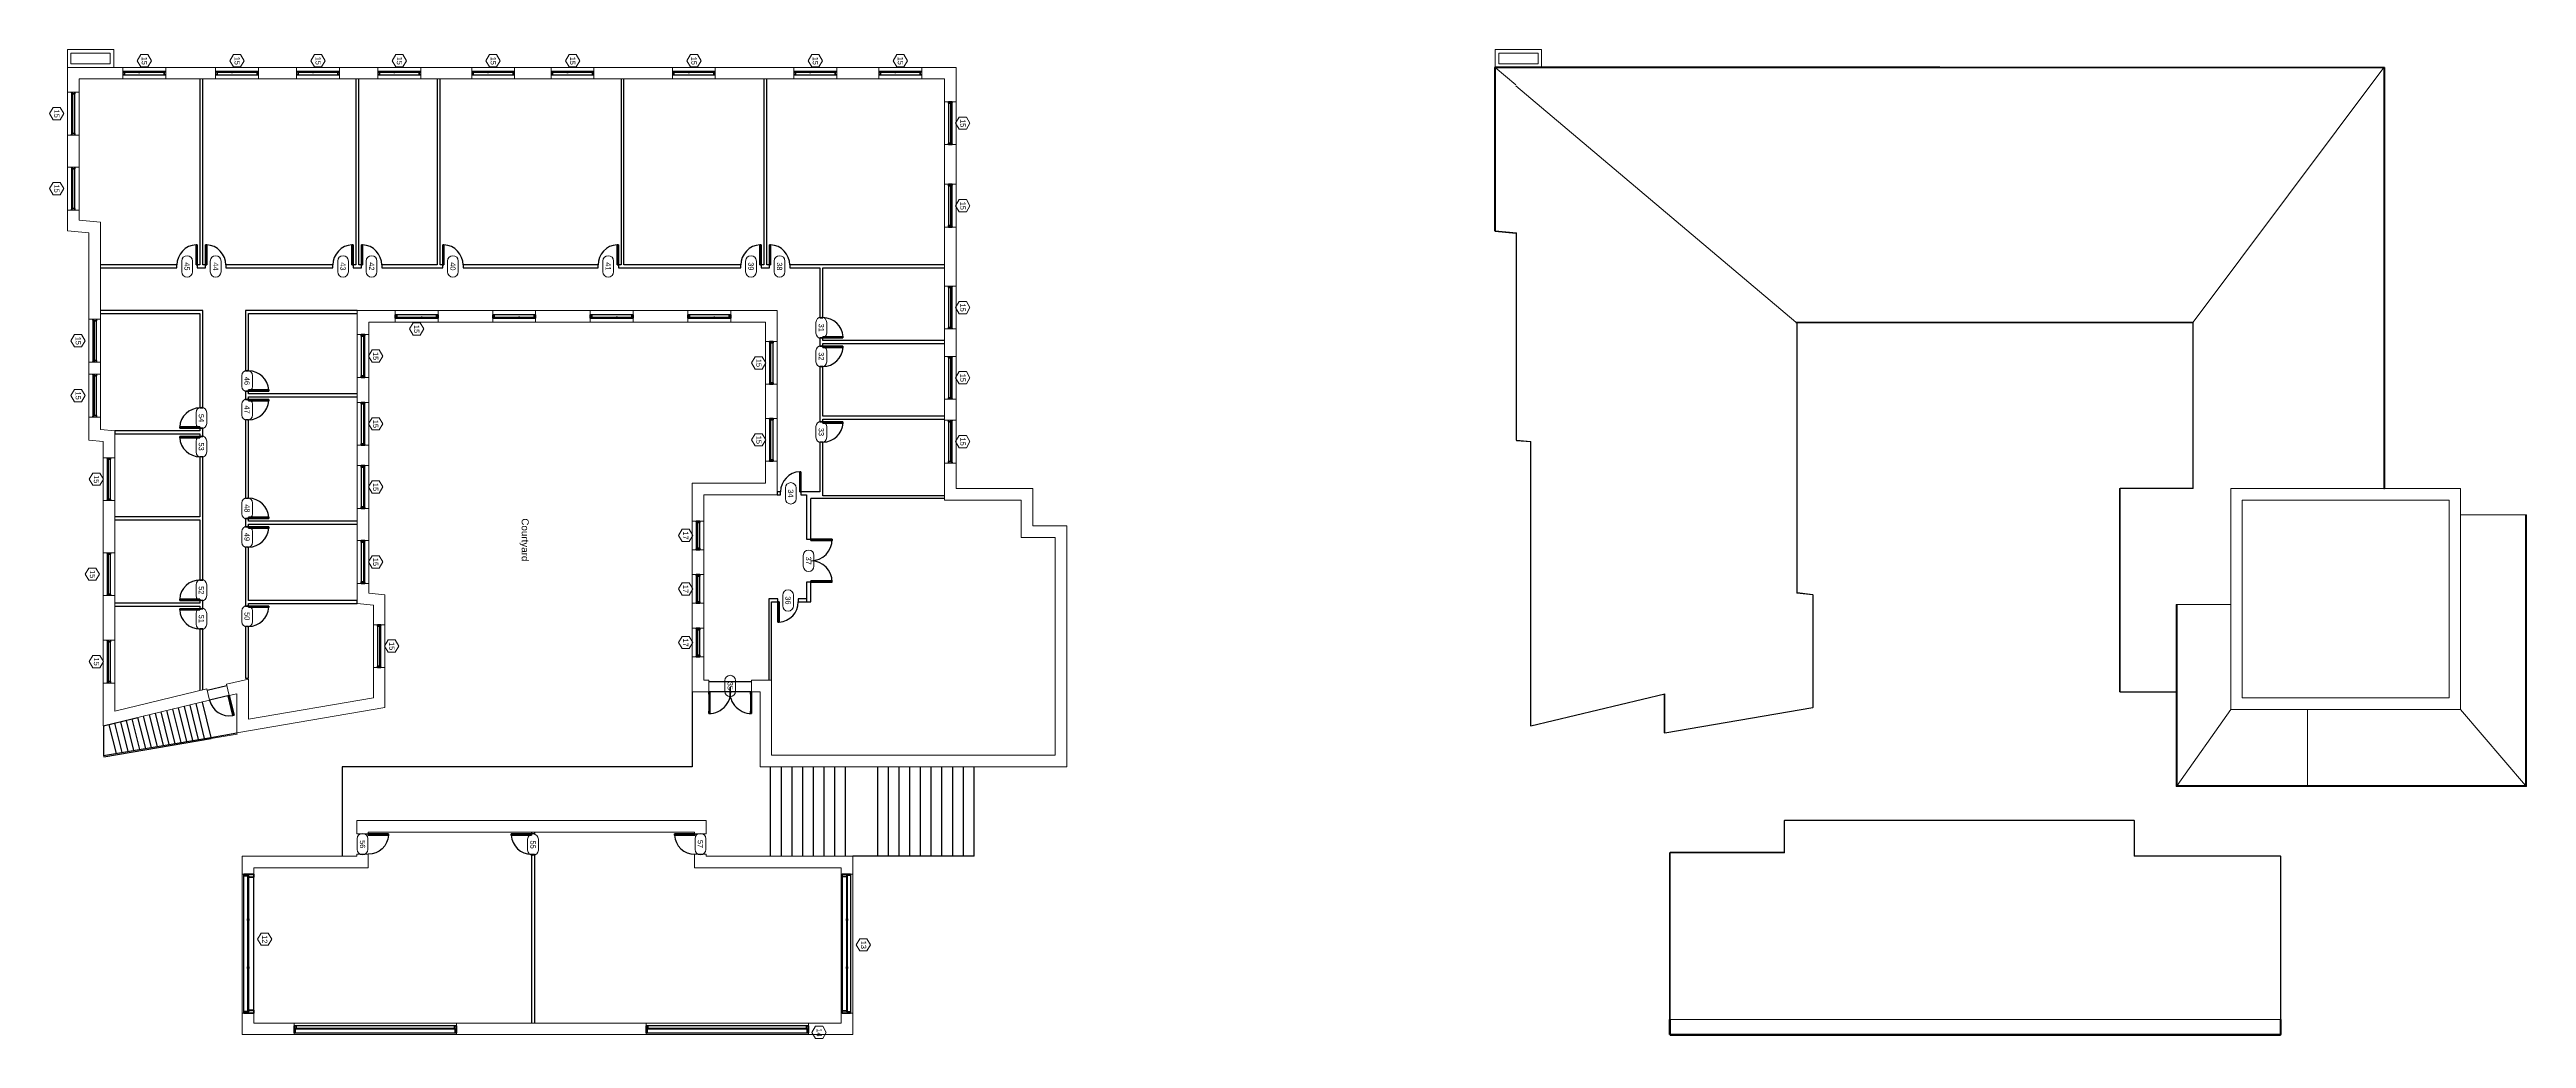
# Model space of a CAD drawing. Header units: inches. Extents: x -2970 to 4733, y -3513 to 2636.
# Drawn here: x -1569 to 2594, y -3513 to -1851 of the extents above; entities that cross this region are included whole.
import ezdxf

# ---------------------------------------------------------------- set-up
doc = ezdxf.new("R2010")
doc.units = ezdxf.units.IN
doc.header["$MEASUREMENT"] = 0
for name, color, linetype, lineweight in [('A-AREA-IDEN', 2, 'Continuous', 9), ('A-DOOR', 31, 'Continuous', 30), ('A-DOOR-GLAZ', 31, 'Continuous', 50), ('A-DOOR-IDEN', 31, 'Continuous', 9), ('A-FLOR', 140, 'Continuous', 30), ('A-FLOR-HRAL', 11, 'Continuous', 9), ('A-GLAZ', 151, 'Continuous', 30), ('A-GLAZ-IDEN', 152, 'Continuous', 9), ('A-ROOF', 132, 'Continuous', 13), ('A-ROOF-MCUT', 132, 'Continuous', 50), ('A-ROOF-OTLN', 132, 'Continuous', 9), ('A-WALL', 113, 'Continuous', 13), ('I-WALL', 2, 'Continuous', 30), ('S-STRS', 31, 'Continuous', 30)]:
    doc.layers.add(name, color=color, linetype=linetype, lineweight=lineweight)
doc.styles.add('Arial_1', font='Arial.ttf', dxfattribs={"height": 8.851796})
doc.styles.add('Arial_2', font='Arial.ttf', dxfattribs={"height": 11.802395})

# ---------------------------------------------------------------- blocks, each defined once
blk = doc.blocks.new('Single-Flush - 34_ x 80_-100133-Level 2')
at = {"layer": 'A-DOOR', "color": 50, "lineweight": 50}
for p, q in [((15, 2.4), (15, 36.4)), ((17, 36.4), (15, 36.4)), ((17, 2.4), (15, 2.4)), ((17, 2.4), (17, 36.4))]:
    blk.add_line(p, q, dxfattribs=at)
at = {"layer": 'A-DOOR', "color": 10}
blk.add_arc((17, 2.4), 34.1, 93.3657, 180, dxfattribs=at)
blk = doc.blocks.new('Single-Flush - 34_ x 80_-100157-Level 2')
at = {"layer": 'A-DOOR', "color": 50, "lineweight": 50}
for p, q in [((15, -2.4), (15, -36.4)), ((17, -2.4), (15, -2.4)), ((17, -36.4), (15, -36.4)), ((17, -2.4), (17, -36.4))]:
    blk.add_line(p, q, dxfattribs=at)
at = {"layer": 'A-DOOR', "color": 10}
blk.add_arc((17, -2.4), 34.1, 180, 266.6343, dxfattribs=at)
blk = doc.blocks.new('Double-Glass 1 - 72_ x 78_-129571-Level 2')
at = {"layer": 'A-DOOR', "color": 50, "lineweight": 50}
for p, q in [((-36, -9.8), (-36, -13.8)), ((-36, -9.8), (-34, -9.8)), ((-36, -13.8), (-34, -13.8)), ((-34, -9.8), (-34, -13.8)), ((34, -9.8), (34, -13.8)), ((36, -9.8), (34, -9.8)), ((36, -13.8), (34, -13.8)), ((36, -9.8), (36, -13.8)), ((-36, -42.6), (-36, -46.6)), ((-36, -42.6), (-34, -42.6)), ((-36, -46.6), (-34, -46.6)), ((-34, -42.6), (-34, -46.6)), ((34, -42.6), (34, -46.6)), ((34, -42.6), (36, -42.6)), ((36, -46.6), (34, -46.6)), ((36, -42.6), (36, -46.6))]:
    blk.add_line(p, q, dxfattribs=at)
at = {"layer": 'A-DOOR', "color": 10}
for p, q in [((-36, -13.8), (-36, -42.6)), ((-34, -13.8), (-34, -42.6)), ((34, -13.8), (34, -42.6)), ((36, -13.8), (36, -42.6))]:
    blk.add_line(p, q, dxfattribs=at)
for centre, start, end in [((-36, -9.8), 269.9673, 12.0405), ((36, -9.8), 167.9539, 270.0058)]:
    blk.add_arc(centre, 36.8, start, end, dxfattribs=at)
at = {"layer": 'A-DOOR-GLAZ', "color": 50}
for p, q in [((-35, -42.6), (-35, -13.8)), ((35, -13.8), (35, -42.6))]:
    blk.add_line(p, q, dxfattribs=at)
blk = doc.blocks.new('Double-Flush - 72_ x 84_-107738-Level 2')
at = {"layer": 'A-DOOR', "color": 50, "lineweight": 50}
for p, q in [((-36, 39.8), (-34, 39.8)), ((-36, 3.8), (-36, 39.8)), ((-36, 3.8), (-34, 3.8)), ((-34, 3.8), (-34, 39.8)), ((34, 3.8), (34, 39.8)), ((36, 3.8), (34, 3.8)), ((36, 3.8), (36, 39.8))]:
    blk.add_line(p, q, dxfattribs=at)
at = {"layer": 'A-DOOR', "color": 10}
for centre, start, end in [((-36, 3.8), 0, 90), ((36, 3.8), 90, 180)]:
    blk.add_arc(centre, 36, start, end, dxfattribs=at)
blk = doc.blocks.new('Single-Flush - 34_ x 80_-108272-Level 2')
at = {"layer": 'A-DOOR', "color": 50, "lineweight": 50}
for p, q in [((15, 9.7), (15, 43.8)), ((17, 43.8), (15, 43.8)), ((17, 9.7), (17, 43.8)), ((17, 9.7), (15, 9.7))]:
    blk.add_line(p, q, dxfattribs=at)
at = {"layer": 'A-DOOR', "color": 10}
blk.add_arc((17, 9.7), 34.1, 93.3657, 180, dxfattribs=at)
blk = doc.blocks.new('Golden Proportion - Wood 6_w-135343-Level 2')
at = {"layer": 'A-GLAZ', "color": 50, "lineweight": 50}
for p, q in [((-34.8, 3), (-36, 3)), ((-34.8, 1), (-34.8, 3)), ((-32.8, 2.5), (-34.8, 2.5)), ((-34.8, 2.5), (-34.8, 1)), ((-34.8, 1), (-32.8, 1)), ((-33.5, 1), (-34.8, 1)), ((-33.5, -3), (-33.5, 1)), ((-32.8, 1), (-32.8, 2.5)), ((-9.5, 2), (-32.8, 2)), ((-32.8, 2), (-32.8, 1.5)), ((-32.8, 1.5), (-9.5, 1.5)), ((-7.5, 2.5), (-9.5, 2.5)), ((-9.5, 2.5), (-9.5, 1)), ((-9.5, 1.5), (-9.5, 2)), ((-9.5, 1), (-7.5, 1)), ((-7.5, 1), (-7.5, 2.5)), ((32.7, 2), (-7.5, 2)), ((-7.5, 2), (-7.5, 1.5)), ((-7.5, 1.5), (32.7, 1.5)), ((34.7, 2.5), (32.7, 2.5)), ((32.7, 2.5), (32.7, 1)), ((32.7, 1.5), (32.7, 2)), ((32.7, 1), (34.7, 1)), ((34.7, 1), (33.5, 1)), ((33.5, 1), (33.5, -3)), ((34.7, 3), (34.7, 1)), ((36, 3), (34.7, 3)), ((34.7, 1), (34.7, 2.5)), ((-36, -3), (-33.5, -3)), ((33.5, -3), (36, -3))]:
    blk.add_line(p, q, dxfattribs=at)
at = {"layer": 'A-GLAZ', "color": 10}
for p, q in [((34.7, 3), (-34.8, 3)), ((-32.8, 2.5), (-9.5, 2.5)), ((-9.5, 1), (-32.8, 1)), ((-7.5, 2.5), (32.7, 2.5)), ((32.7, 1), (-7.5, 1)), ((-33.5, -3), (33.5, -3))]:
    blk.add_line(p, q, dxfattribs=at)
blk = doc.blocks.new('Golden Proportion - Wood 6_w-135604-Level 2')
at = {"layer": 'A-GLAZ', "color": 50, "lineweight": 50}
for p, q in [((-36, 3), (-33.5, 3)), ((-33.5, 3), (-33.5, -1)), ((33.5, 3), (36, 3)), ((33.5, -1), (33.5, 3)), ((-34.8, -3), (-36, -3)), ((-34.8, -1), (-32.8, -1)), ((-34.8, -2.5), (-34.8, -1)), ((-33.5, -1), (-34.8, -1)), ((-34.8, -1), (-34.8, -3)), ((-32.8, -2.5), (-34.8, -2.5)), ((-32.8, -1), (-32.8, -2.5)), ((-32.8, -2), (-32.8, -1.5)), ((-32.8, -1.5), (-9.5, -1.5)), ((-9.5, -2), (-32.8, -2)), ((-9.5, -1), (-7.5, -1)), ((-9.5, -2.5), (-9.5, -1)), ((-9.5, -1.5), (-9.5, -2)), ((-7.5, -2.5), (-9.5, -2.5)), ((-7.5, -1), (-7.5, -2.5)), ((-7.5, -2), (-7.5, -1.5)), ((-7.5, -1.5), (32.7, -1.5)), ((32.7, -2), (-7.5, -2)), ((32.7, -1), (34.7, -1)), ((32.7, -2.5), (32.7, -1)), ((32.7, -1.5), (32.7, -2)), ((34.7, -2.5), (32.7, -2.5)), ((34.7, -1), (33.5, -1)), ((34.7, -1), (34.7, -2.5)), ((34.7, -3), (34.7, -1)), ((36, -3), (34.7, -3))]:
    blk.add_line(p, q, dxfattribs=at)
at = {"layer": 'A-GLAZ', "color": 10}
for p, q in [((33.5, 3), (-33.5, 3)), ((-34.8, -3), (34.7, -3)), ((-32.8, -1), (-9.5, -1)), ((-9.5, -2.5), (-32.8, -2.5)), ((-7.5, -1), (32.7, -1)), ((32.7, -2.5), (-7.5, -2.5))]:
    blk.add_line(p, q, dxfattribs=at)
blk = doc.blocks.new('Single-Flush - 34_ x 80_-122402-Level 2')
at = {"layer": 'A-DOOR', "color": 50, "lineweight": 50}
for p, q in [((15, -9.7), (15, -43.8)), ((17, -9.7), (15, -9.7)), ((17, -9.7), (17, -43.8)), ((17, -43.8), (15, -43.8))]:
    blk.add_line(p, q, dxfattribs=at)
at = {"layer": 'A-DOOR', "color": 10}
blk.add_arc((17, -9.7), 34.1, 180, 266.6343, dxfattribs=at)
blk = doc.blocks.new('Windows 1 - Windows 1-126976-Level 2')
at = {"layer": 'A-GLAZ'}
h = blk.add_hatch(color=10, dxfattribs=at)
h.paths.add_polyline_path([(575, -524.2), (575, -516.2), (577, -516.2), (577, -507.5), (572, -507.5), (572, -524.2)], flags=0)
h.paths.add_polyline_path([(802.7, -524.2), (805.7, -524.2), (805.7, -507.5), (800.7, -507.5), (800.7, -516.2), (802.7, -516.2)], flags=0)
for points in [[(802.7, -517.5), (802.7, -517), (575, -517), (575, -517.5)], [(650, -518.2), (650, -516.2), (647, -516.2), (647, -518.2)], [(730.7, -518.2), (730.7, -516.2), (727.7, -516.2), (727.7, -518.2)]]:
    blk.add_hatch(color=10, dxfattribs=at).paths.add_polyline_path(points, flags=0)
at = {"layer": 'A-GLAZ', "color": 50, "lineweight": 50}
for p, q in [((577, -507.5), (572, -507.5)), ((572, -507.5), (572, -524.2)), ((572, -524.2), (575, -524.2)), ((575, -524.2), (575, -516.2)), ((575, -516.2), (577, -516.2)), ((802.7, -517), (575, -517)), ((575, -517), (575, -517.5)), ((575, -517.5), (802.7, -517.5)), ((577, -516.2), (577, -507.5)), ((650, -516.2), (647, -516.2)), ((647, -516.2), (647, -518.2)), ((647, -518.2), (650, -518.2)), ((650, -518.2), (650, -516.2)), ((730.7, -516.2), (727.7, -516.2)), ((727.7, -516.2), (727.7, -518.2)), ((727.7, -518.2), (730.7, -518.2)), ((730.7, -518.2), (730.7, -516.2)), ((805.7, -507.5), (800.7, -507.5)), ((800.7, -507.5), (800.7, -516.2)), ((800.7, -516.2), (802.7, -516.2)), ((802.7, -516.2), (802.7, -524.2)), ((802.7, -517.5), (802.7, -517)), ((802.7, -524.2), (805.7, -524.2)), ((805.7, -524.2), (805.7, -507.5))]:
    blk.add_line(p, q, dxfattribs=at)
at = {"layer": 'A-GLAZ', "color": 10}
for p, q in [((802.7, -524.2), (575, -524.2)), ((800.7, -507.5), (577, -507.5)), ((647, -516.2), (577, -516.2)), ((727.7, -516.2), (650, -516.2)), ((800.7, -516.2), (730.7, -516.2))]:
    blk.add_line(p, q, dxfattribs=at)
blk = doc.blocks.new('Windows 2 - Windows 2-128920-Level 2')
at = {"layer": 'A-GLAZ'}
h = blk.add_hatch(color=10, dxfattribs=at)
h.paths.add_polyline_path([(572, 481.4), (576, 481.4), (576, 489.4), (574, 489.4), (574, 495.4), (572, 495.4), (572, 487.8)], flags=0)
h.paths.add_polyline_path([(801.7, 481.4), (805.7, 481.4), (805.7, 495.4), (803.7, 495.4), (803.7, 489.4), (801.7, 489.4), (801.7, 487.8)], flags=0)
h.paths.add_polyline_path([(647, 488.4), (650, 488.4), (650, 490.4), (647, 490.4)], flags=0)
h.paths.add_polyline_path([(727.7, 488.4), (730.7, 488.4), (730.7, 490.4), (727.7, 490.4)], flags=0)
blk.add_hatch(color=10, dxfattribs=at).paths.add_polyline_path([(803.7, 489.1), (803.7, 489.6), (574, 489.6), (574, 489.1)], flags=0)
at = {"layer": 'A-GLAZ', "color": 50, "lineweight": 50}
for p, q in [((574, 495.4), (572, 495.4)), ((572, 495.4), (572, 481.4)), ((572, 481.4), (576, 481.4)), ((574, 489.4), (574, 495.4)), ((803.7, 489.6), (574, 489.6)), ((574, 489.6), (574, 489.1)), ((576, 489.4), (574, 489.4)), ((574, 489.1), (803.7, 489.1)), ((576, 481.4), (576, 489.4)), ((650, 490.4), (647, 490.4)), ((647, 490.4), (647, 488.4)), ((647, 488.4), (650, 488.4)), ((650, 488.4), (650, 490.4)), ((730.7, 490.4), (727.7, 490.4)), ((727.7, 490.4), (727.7, 488.4)), ((727.7, 488.4), (730.7, 488.4)), ((730.7, 488.4), (730.7, 490.4)), ((803.7, 489.4), (801.7, 489.4)), ((801.7, 489.4), (801.7, 481.4)), ((801.7, 481.4), (805.7, 481.4)), ((803.7, 495.4), (803.7, 489.4)), ((805.7, 495.4), (803.7, 495.4)), ((803.7, 489.1), (803.7, 489.6)), ((805.7, 481.4), (805.7, 495.4))]:
    blk.add_line(p, q, dxfattribs=at)
at = {"layer": 'A-GLAZ', "color": 10}
for p, q in [((574, 495.4), (803.7, 495.4)), ((576, 481.4), (801.7, 481.4))]:
    blk.add_line(p, q, dxfattribs=at)
blk = doc.blocks.new('Golden Proportion - Wood 6_w-136416-Level 2')
at = {"layer": 'A-GLAZ', "color": 50, "lineweight": 50}
for p, q in [((-34.8, 3), (-36, 3)), ((-36, 3), (-36, -3)), ((-34.8, 1), (-34.8, 3)), ((-32.8, 2.5), (-34.8, 2.5)), ((-34.8, 2.5), (-34.8, 1)), ((-34.8, 1), (-32.8, 1)), ((-33.5, 1), (-34.8, 1)), ((-33.5, -3), (-33.5, 1)), ((-32.8, 1), (-32.8, 2.5)), ((-9.5, 2), (-32.8, 2)), ((-32.8, 2), (-32.8, 1.5)), ((-32.8, 1.5), (-9.5, 1.5)), ((-7.5, 2.5), (-9.5, 2.5)), ((-9.5, 2.5), (-9.5, 1)), ((-9.5, 1.5), (-9.5, 2)), ((-9.5, 1), (-7.5, 1)), ((-7.5, 1), (-7.5, 2.5)), ((32.7, 2), (-7.5, 2)), ((-7.5, 2), (-7.5, 1.5)), ((-7.5, 1.5), (32.7, 1.5)), ((34.7, 2.5), (32.7, 2.5)), ((32.7, 2.5), (32.7, 1)), ((32.7, 1.5), (32.7, 2)), ((32.7, 1), (34.7, 1)), ((34.7, 1), (33.5, 1)), ((33.5, 1), (33.5, -3)), ((34.7, 3), (34.7, 1)), ((36, 3), (34.7, 3)), ((34.7, 1), (34.7, 2.5)), ((36, -3), (36, 3)), ((-36, -3), (-33.5, -3)), ((33.5, -3), (36, -3))]:
    blk.add_line(p, q, dxfattribs=at)
at = {"layer": 'A-GLAZ', "color": 10}
for p, q in [((34.7, 3), (-34.8, 3)), ((-32.8, 2.5), (-9.5, 2.5)), ((-9.5, 1), (-32.8, 1)), ((-7.5, 2.5), (32.7, 2.5)), ((32.7, 1), (-7.5, 1)), ((-33.5, -3), (33.5, -3))]:
    blk.add_line(p, q, dxfattribs=at)
blk = doc.blocks.new('Golden Proportion - Wood 4_w-136637-Level 2')
at = {"layer": 'A-GLAZ', "color": 50, "lineweight": 50}
for p, q in [((-22.8, 3), (-24, 3)), ((-24, 3), (-24, -3)), ((-22.8, 1), (-22.8, 3)), ((-20.8, 2.5), (-22.8, 2.5)), ((-22.8, 2.5), (-22.8, 1)), ((-22.8, 1), (-20.8, 1)), ((-21.5, 1), (-22.8, 1)), ((-21.5, -3), (-21.5, 1)), ((-20.8, 1), (-20.8, 2.5)), ((-6.7, 2), (-20.8, 2)), ((-20.8, 2), (-20.8, 1.5)), ((-20.8, 1.5), (-6.7, 1.5)), ((-4.7, 2.5), (-6.7, 2.5)), ((-6.7, 2.5), (-6.7, 1)), ((-6.7, 1.5), (-6.7, 2)), ((-6.7, 1), (-4.7, 1)), ((-4.7, 1), (-4.7, 2.5)), ((20.7, 2), (-4.7, 2)), ((-4.7, 2), (-4.7, 1.5)), ((-4.7, 1.5), (20.7, 1.5)), ((22.7, 2.5), (20.7, 2.5)), ((20.7, 2.5), (20.7, 1)), ((20.7, 1.5), (20.7, 2)), ((20.7, 1), (22.7, 1)), ((22.7, 1), (21.5, 1)), ((21.5, 1), (21.5, -3)), ((22.7, 3), (22.7, 1)), ((24, 3), (22.7, 3)), ((22.7, 1), (22.7, 2.5)), ((24, -3), (24, 3)), ((-24, -3), (-21.5, -3)), ((21.5, -3), (24, -3))]:
    blk.add_line(p, q, dxfattribs=at)
at = {"layer": 'A-GLAZ', "color": 10}
for p, q in [((22.7, 3), (-22.8, 3)), ((-20.8, 2.5), (-6.7, 2.5)), ((-6.7, 1), (-20.8, 1)), ((-4.7, 2.5), (20.7, 2.5)), ((20.7, 1), (-4.7, 1)), ((-21.5, -3), (21.5, -3))]:
    blk.add_line(p, q, dxfattribs=at)
blk = doc.blocks.new('Golden Proportion - Wood 6_w-V1-Level 2')
at = {"layer": 'A-GLAZ', "color": 50, "lineweight": 50}
for p, q in [((-34.8, 3), (-36, 3)), ((-36, 3), (-36, -3)), ((-34.8, 1), (-34.8, 3)), ((-32.8, 2.5), (-34.8, 2.5)), ((-34.8, 2.5), (-34.8, 1)), ((-34.8, 1), (-32.8, 1)), ((-33.5, 1), (-34.8, 1)), ((-33.5, -3), (-33.5, 1)), ((-32.8, 1), (-32.8, 2.5)), ((-9.5, 2), (-32.8, 2)), ((-32.8, 2), (-32.8, 1.5)), ((-32.8, 1.5), (-9.5, 1.5)), ((-7.5, 2.5), (-9.5, 2.5)), ((-9.5, 2.5), (-9.5, 1)), ((-9.5, 1.5), (-9.5, 2)), ((-9.5, 1), (-7.5, 1)), ((-7.5, 1), (-7.5, 2.5)), ((32.7, 2), (-7.5, 2)), ((-7.5, 2), (-7.5, 1.5)), ((-7.5, 1.5), (32.7, 1.5)), ((34.7, 2.5), (32.7, 2.5)), ((32.7, 2.5), (32.7, 1)), ((32.7, 1.5), (32.7, 2)), ((32.7, 1), (34.7, 1)), ((34.7, 1), (33.5, 1)), ((33.5, 1), (33.5, -3)), ((34.7, 3), (34.7, 1)), ((36, 3), (34.7, 3)), ((34.7, 1), (34.7, 2.5)), ((36, -3), (36, 3)), ((-36, -3), (-33.5, -3)), ((33.5, -3), (36, -3))]:
    blk.add_line(p, q, dxfattribs=at)
at = {"layer": 'A-GLAZ', "color": 10}
for p, q in [((34.7, 3), (-34.8, 3)), ((-32.8, 2.5), (-9.5, 2.5)), ((-9.5, 1), (-32.8, 1)), ((-7.5, 2.5), (32.7, 2.5)), ((32.7, 1), (-7.5, 1)), ((-33.5, -3), (33.5, -3))]:
    blk.add_line(p, q, dxfattribs=at)
blk = doc.blocks.new('Door Tag - Door Tag-41184-Level 2')
at = {"layer": 'A-DOOR-IDEN'}
for p, q in [((-0.09375, 0.09375), (0.09375, 0.09375)), ((-0.09375, -0.09375), (0.09375, -0.09375))]:
    blk.add_line(p, q, dxfattribs=at)
for centre, start, end in [((-0.09375, 0), 90, 270), ((0.09375, 0), 270, 90)]:
    blk.add_arc(centre, 0.09375, start, end, dxfattribs=at)
blk = doc.blocks.new('Window Tag - Window Tag-41068-Level 2')
at = {"layer": 'A-GLAZ-IDEN'}
for p, q in [((0, 0.125), (-0.107, 0.062)), ((-0.107, 0.062), (-0.107, -0.062)), ((0, 0.125), (0.107, 0.062)), ((0.107, 0.062), (0.107, -0.062)), ((-0.107, -0.062), (0, -0.125)), ((0, -0.125), (0.107, -0.062))]:
    blk.add_line(p, q, dxfattribs=at)
blk = doc.blocks.new('Floor 2')
at = {"layer": 'A-GLAZ'}
h = blk.add_hatch(color=10, dxfattribs=at)
h.paths.add_polyline_path([(-1158.1, 96), (-1156.1, 96), (-1156.1, 103), (-1154.8, 103), (-1154.8, 108), (-1158.1, 108)], flags=0)
h.paths.add_polyline_path([(-888.4, 103), (-887.1, 103), (-887.1, 96), (-885.1, 96), (-885.1, 108), (-888.4, 108)], flags=0)
for points in [[(-1156.1, 102.7), (-887.1, 102.7), (-887.1, 103.2), (-1156.1, 103.2)], [(-564.5, 102.7), (-295.5, 102.7), (-295.5, 103.2), (-564.5, 103.2)]]:
    blk.add_hatch(color=10, dxfattribs=at).paths.add_polyline_path(points, flags=0)
h = blk.add_hatch(color=10, dxfattribs=at)
h.paths.add_polyline_path([(-566.5, 96), (-564.5, 96), (-564.5, 103), (-563.2, 103), (-563.2, 108), (-566.5, 108)], flags=0)
h.paths.add_polyline_path([(-296.8, 108), (-296.8, 103), (-295.5, 103), (-295.5, 96), (-293.5, 96), (-293.5, 108)], flags=0)
at = {"layer": 'A-FLOR'}
for p, q in [((-1304.1, 672.1), (-1271, 680)), ((-488.8, 669.6), (-488.8, 543.3)), ((-461, 686.8), (-389, 686.8)), ((-389, 669.6), (-461, 669.6)), ((-1312.5, 652.3), (-1297.8, 592.9)), ((-1267, 663.2), (-1300, 655.3)), ((-1297.8, 592.9), (-1254.1, 600.5)), ((-488.8, 543.3), (-1077.1, 543.3)), ((-1077.1, 543.3), (-1077.1, 393.3)), ((-357, 393.3), (-357, 543.3))]:
    blk.add_line(p, q, dxfattribs=at)
at = {"layer": 'A-FLOR-HRAL'}
for p, q in [((-1478.2, 562.2), (-1297.8, 592.9)), ((-1477.8, 560.2), (-1297.4, 590.9)), ((-1297.4, 590.9), (-1253.8, 598.5)), ((-1254.1, 600.5), (-1253.8, 598.5)), ((-1478.2, 562.2), (-1477.8, 560.2))]:
    blk.add_line(p, q, dxfattribs=at)
at = {"layer": 'A-GLAZ', "color": 50, "lineweight": 50}
for p, q in [((-1158.1, 108), (-1158.1, 96)), ((-1154.8, 108), (-1158.1, 108)), ((-1158.1, 96), (-1156.1, 96)), ((-887.1, 103.2), (-1156.1, 103.2)), ((-1156.1, 103.2), (-1156.1, 102.7)), ((-1156.1, 96), (-1156.1, 103)), ((-1156.1, 103), (-1154.8, 103)), ((-1156.1, 102.7), (-887.1, 102.7)), ((-1154.8, 103), (-1154.8, 108)), ((-885.1, 108), (-888.4, 108)), ((-888.4, 108), (-888.4, 103)), ((-888.4, 103), (-887.1, 103)), ((-887.1, 102.7), (-887.1, 103.2)), ((-887.1, 103), (-887.1, 96)), ((-887.1, 96), (-885.1, 96)), ((-885.1, 96), (-885.1, 108)), ((-566.5, 108), (-566.5, 96)), ((-563.2, 108), (-566.5, 108)), ((-566.5, 96), (-564.5, 96)), ((-295.5, 103.2), (-564.5, 103.2)), ((-564.5, 103.2), (-564.5, 102.7)), ((-564.5, 96), (-564.5, 103)), ((-564.5, 103), (-563.2, 103)), ((-564.5, 102.7), (-295.5, 102.7)), ((-563.2, 103), (-563.2, 108)), ((-293.5, 108), (-296.8, 108)), ((-296.8, 108), (-296.8, 103)), ((-296.8, 103), (-295.5, 103)), ((-295.5, 102.7), (-295.5, 103.2)), ((-295.5, 103), (-295.5, 96)), ((-295.5, 96), (-293.5, 96)), ((-293.5, 96), (-293.5, 108))]:
    blk.add_line(p, q, dxfattribs=at)
at = {"layer": 'A-GLAZ', "color": 10}
for p, q in [((-1156.1, 96), (-887.1, 96)), ((-888.4, 108), (-1154.8, 108)), ((-564.5, 96), (-295.5, 96)), ((-296.8, 108), (-563.2, 108))]:
    blk.add_line(p, q, dxfattribs=at)
at = {"layer": 'A-WALL'}
for p, q in [((-1539.1, 1749.2), (-1539.1, 1444.3)), ((-1461.1, 1749.2), (-1539.1, 1749.2)), ((-1461.1, 1719.2), (-1461.1, 1749.2)), ((-45.2, 1719.2), (-1539.1, 1719.2)), ((-1533.1, 1725.2), (-1533.1, 1743.2)), ((-1533.1, 1743.2), (-1467.1, 1743.2)), ((-1467.1, 1725.2), (-1533.1, 1725.2)), ((-1467.1, 1743.2), (-1467.1, 1725.2)), ((-1445.9, 1699.7), (-1445.9, 1719.2)), ((-1373.9, 1719.2), (-1373.9, 1699.7)), ((-1289.9, 1699.7), (-1289.9, 1719.2)), ((-1217.9, 1719.2), (-1217.9, 1699.7)), ((-1153.8, 1699.7), (-1153.8, 1719.2)), ((-1081.8, 1719.2), (-1081.8, 1699.7)), ((-1017.1, 1699.7), (-1017.1, 1719.2)), ((-945.1, 1719.2), (-945.1, 1699.7)), ((-859.5, 1699.7), (-859.5, 1719.2)), ((-787.5, 1719.2), (-787.5, 1699.7)), ((-726, 1699.7), (-726, 1719.2)), ((-654, 1719.2), (-654, 1699.7)), ((-522, 1699.7), (-522, 1719.2)), ((-450, 1719.2), (-450, 1699.7)), ((-318, 1699.7), (-318, 1719.2)), ((-246, 1719.2), (-246, 1699.7)), ((-175, 1699.7), (-175, 1719.2)), ((-103, 1719.2), (-103, 1699.7)), ((-45.2, 1011.1), (-45.2, 1719.2)), ((-1539.1, 1677.4), (-1519.6, 1677.4)), ((-1519.6, 1462.2), (-1519.6, 1699.7)), ((-1519.6, 1699.7), (-64.7, 1699.7)), ((-64.7, 1699.7), (-64.7, 991.6)), ((-64.7, 1661.4), (-45.2, 1661.4)), ((-1519.6, 1605.4), (-1539.1, 1605.4)), ((-45.2, 1589.4), (-64.7, 1589.4)), ((-1539.1, 1551.4), (-1519.6, 1551.4)), ((-64.7, 1522.6), (-45.2, 1522.6)), ((-1519.6, 1479.4), (-1539.1, 1479.4)), ((-1483.6, 1459), (-1519.6, 1462.2)), ((-1483.6, 1110.2), (-1483.6, 1459)), ((-1539.1, 1444.3), (-1503.1, 1441.1)), ((-1503.1, 1441.1), (-1503.1, 1092.4)), ((-45.2, 1450.6), (-64.7, 1450.6)), ((-64.7, 1351.4), (-45.2, 1351.4)), ((-1503.1, 1295.7), (-1483.6, 1295.7)), ((-1051.8, 1310.2), (-1051.8, 818.1)), ((-346.3, 1310.2), (-1051.8, 1310.2)), ((-988.1, 1290.7), (-988.1, 1310.2)), ((-916.1, 1310.2), (-916.1, 1290.7)), ((-824.1, 1290.7), (-824.1, 1310.2)), ((-752.1, 1310.2), (-752.1, 1290.7)), ((-660.1, 1290.7), (-660.1, 1310.2)), ((-588.1, 1310.2), (-588.1, 1290.7)), ((-496.1, 1290.7), (-496.1, 1310.2)), ((-424.1, 1310.2), (-424.1, 1290.7)), ((-346.3, 1005.5), (-346.3, 1310.2)), ((-1051.8, 1269.9), (-1032.3, 1269.9)), ((-1032.3, 835.5), (-1032.3, 1290.7)), ((-1032.3, 1290.7), (-365.8, 1290.7)), ((-365.8, 1290.7), (-365.8, 1020.2)), ((-365.8, 1258.4), (-346.3, 1258.4)), ((-45.2, 1279.4), (-64.7, 1279.4)), ((-1483.6, 1223.7), (-1503.1, 1223.7)), ((-64.7, 1233.4), (-45.2, 1233.4)), ((-1503.1, 1203.4), (-1483.6, 1203.4)), ((-1032.3, 1197.9), (-1051.8, 1197.9)), ((-346.3, 1186.4), (-365.8, 1186.4)), ((-1483.6, 1131.4), (-1503.1, 1131.4)), ((-1051.8, 1155.9), (-1032.3, 1155.9)), ((-365.8, 1129.1), (-346.3, 1129.1)), ((-45.2, 1161.4), (-64.7, 1161.4)), ((-64.7, 1126.1), (-45.2, 1126.1)), ((-1503.1, 1092.4), (-1479.1, 1090.3)), ((-1459.6, 1108.1), (-1483.6, 1110.2)), ((-1479.1, 1090.3), (-1479.1, 612.3)), ((-1459.6, 637), (-1459.6, 1108.1)), ((-1032.3, 1083.9), (-1051.8, 1083.9)), ((-1479.1, 1062.9), (-1459.6, 1062.9)), ((-1051.8, 1049.8), (-1032.3, 1049.8)), ((-346.3, 1057.1), (-365.8, 1057.1)), ((-45.2, 1054.1), (-64.7, 1054.1)), ((-365.8, 1020.2), (-488.8, 1020.2)), ((-488.8, 1020.2), (-488.8, 669.6)), ((-469.3, 1000.7), (-346.3, 1000.7)), ((-469.3, 689.1), (-469.3, 1000.7)), ((83.8, 1011.1), (-45.2, 1011.1)), ((83.8, 1011.1), (83.8, 948.3)), ((-1459.6, 990.9), (-1479.1, 990.9)), ((-1032.3, 977.8), (-1051.8, 977.8)), ((-64.7, 991.6), (64.3, 991.6)), ((64.3, 991.6), (64.3, 928.8)), ((-1051.8, 923.8), (-1032.3, 923.8)), ((-488.8, 956.4), (-469.3, 956.4)), ((64.3, 928.8), (121.5, 928.8)), ((141, 948.3), (83.8, 948.3)), ((121.5, 928.8), (121.5, 562.8)), ((141, 543.3), (141, 948.3)), ((-1479.1, 903.3), (-1459.6, 903.3)), ((-469.3, 908.4), (-488.8, 908.4)), ((-1032.3, 851.8), (-1051.8, 851.8)), ((-1005.3, 832.5), (-1032.3, 835.5)), ((-488.8, 866.4), (-469.3, 866.4)), ((-1459.6, 831.3), (-1479.1, 831.3)), ((-1051.8, 818.1), (-1024.8, 815.1)), ((-1024.8, 815.1), (-1024.8, 659.5)), ((-1005.3, 643), (-1005.3, 832.5)), ((-469.3, 818.4), (-488.8, 818.4)), ((-1479.1, 756.2), (-1459.6, 756.2)), ((-1024.8, 782.3), (-1005.3, 782.3)), ((-488.8, 776.4), (-469.3, 776.4)), ((-1005.3, 710.3), (-1024.8, 710.3)), ((-469.3, 728.4), (-488.8, 728.4)), ((-1459.6, 684.2), (-1479.1, 684.2)), ((-1304.6, 674.3), (-1459.6, 637)), ((-1300, 655.3), (-1304.6, 674.3)), ((-1234.6, 691), (-1271.5, 682.2)), ((-1271.5, 682.2), (-1267, 663.2)), ((-1267, 663.2), (-1254.1, 666.3)), ((-1254.1, 666.3), (-1254.1, 600.5)), ((-1234.6, 623.6), (-1234.6, 691)), ((-488.8, 669.6), (-461, 669.6)), ((-461, 689.1), (-469.3, 689.1)), ((-461, 669.6), (-461, 689.1)), ((-389, 689.1), (-389, 669.6)), ((-355.3, 689.1), (-389, 689.1)), ((-389, 669.6), (-374.8, 669.6)), ((-374.8, 669.6), (-374.8, 543.3)), ((-355.3, 689.1), (-355.3, 562.8)), ((-1479.1, 612.3), (-1300, 655.3)), ((-1254.1, 600.5), (-1005.3, 643)), ((-1024.8, 659.5), (-1234.6, 623.6)), ((-374.8, 543.3), (141, 543.3)), ((121.5, 562.8), (-355.3, 562.8)), ((-465.3, 453), (-1052.8, 453)), ((-1052.8, 453), (-1052.8, 430.5)), ((-1033.3, 430.5), (-1052.8, 430.5)), ((-1033.3, 433.5), (-484.8, 433.5)), ((-1033.3, 433.5), (-1033.3, 430.5)), ((-484.8, 433.5), (-484.8, 430.5)), ((-484.8, 430.5), (-465.3, 430.5)), ((-465.3, 430.5), (-465.3, 453)), ((-1052.8, 393.3), (-1245.1, 393.3)), ((-1245.1, 393.3), (-1245.1, 93.2)), ((-1052.8, 393.3), (-1052.8, 396.5)), ((-1052.8, 396.5), (-1033.3, 396.5)), ((-1033.3, 373.8), (-1033.3, 396.5)), ((-465.3, 396.5), (-484.8, 396.5)), ((-484.8, 396.5), (-484.8, 373.8)), ((-465.3, 393.3), (-465.3, 396.5)), ((-219, 393.3), (-465.3, 393.3)), ((-219, 93.2), (-219, 393.3)), ((-1245.1, 363), (-1225.6, 363)), ((-1225.6, 373.8), (-1033.3, 373.8)), ((-1225.6, 363), (-1225.6, 373.8)), ((-484.8, 373.8), (-238.5, 373.8)), ((-238.5, 373.8), (-238.5, 112.7)), ((-238.5, 363), (-219, 363)), ((-1225.6, 129.2), (-1245.1, 129.2)), ((-1225.6, 112.7), (-1225.6, 129.2)), ((-219, 129.2), (-238.5, 129.2)), ((-1245.1, 93.2), (-1158.1, 93.2)), ((-238.5, 112.7), (-1225.6, 112.7)), ((-1158.1, 93.2), (-1158.1, 112.7)), ((-885.1, 93.2), (-1158.1, 93.2)), ((-885.1, 112.7), (-885.1, 93.2)), ((-885.1, 93.2), (-566.5, 93.2)), ((-566.5, 93.2), (-566.5, 112.7)), ((-293.5, 93.2), (-566.5, 93.2)), ((-293.5, 112.7), (-293.5, 93.2)), ((-293.5, 93.2), (-219, 93.2))]:
    blk.add_line(p, q, dxfattribs=at)
at = {"layer": 'I-WALL'}
for p, q in [((-1316.4, 1699.7), (-1316.4, 1387)), ((-1311.5, 1387), (-1311.5, 1699.7)), ((-1054.3, 1699.7), (-1054.3, 1387)), ((-1049.4, 1387), (-1049.4, 1699.7)), ((-917.5, 1699.7), (-917.5, 1387)), ((-912.6, 1387), (-912.6, 1699.7)), ((-608.5, 1699.7), (-608.5, 1387)), ((-603.6, 1387), (-603.6, 1699.7)), ((-368.5, 1699.7), (-368.5, 1387)), ((-363.6, 1387), (-363.6, 1699.7)), ((-1354.9, 1387), (-1483.6, 1387)), ((-1483.6, 1382.2), (-1354.9, 1382.2)), ((-1354.9, 1382.2), (-1354.9, 1387)), ((-1316.4, 1387), (-1320.9, 1387)), ((-1320.9, 1387), (-1320.9, 1382.2)), ((-1320.9, 1382.2), (-1306.9, 1382.2)), ((-1306.9, 1387), (-1311.5, 1387)), ((-1306.9, 1382.2), (-1306.9, 1387)), ((-1092.9, 1387), (-1272.9, 1387)), ((-1272.9, 1387), (-1272.9, 1382.2)), ((-1272.9, 1382.2), (-1092.8, 1382.2)), ((-1092.8, 1382.2), (-1092.8, 1387)), ((-1054.3, 1387), (-1058.8, 1387)), ((-1058.8, 1387), (-1058.8, 1382.2)), ((-1058.8, 1382.2), (-1044.8, 1382.2)), ((-1044.8, 1387), (-1049.4, 1387)), ((-1044.8, 1382.2), (-1044.8, 1387)), ((-917.5, 1387), (-1010.8, 1387)), ((-1010.8, 1387), (-1010.8, 1382.2)), ((-1010.8, 1382.2), (-908.1, 1382.2)), ((-908.1, 1387), (-912.6, 1387)), ((-908.1, 1382.2), (-908.1, 1387)), ((-647, 1387), (-874.1, 1387)), ((-874.1, 1387), (-874.1, 1382.2)), ((-874.1, 1382.2), (-647, 1382.2)), ((-647, 1382.2), (-647, 1387)), ((-608.5, 1387), (-613, 1387)), ((-613, 1387), (-613, 1382.2)), ((-613, 1382.2), (-407, 1382.2)), ((-407, 1387), (-603.6, 1387)), ((-407, 1382.2), (-407, 1387)), ((-368.5, 1387), (-373, 1387)), ((-373, 1387), (-373, 1382.2)), ((-373, 1382.2), (-359, 1382.2)), ((-359, 1387), (-363.6, 1387)), ((-359, 1382.2), (-359, 1387)), ((-64.7, 1387), (-325, 1387)), ((-325, 1387), (-325, 1382.2)), ((-325, 1382.2), (-274.3, 1382.2)), ((-274.3, 1382.2), (-274.3, 1298.4)), ((-269.4, 1382.2), (-64.7, 1382.2)), ((-269.4, 1298.4), (-269.4, 1382.2)), ((-1311.5, 1310.2), (-1483.6, 1310.2)), ((-1483.6, 1305.3), (-1316.4, 1305.3)), ((-1316.4, 1305.3), (-1316.4, 1146.7)), ((-1311.5, 1146.7), (-1311.5, 1310.2)), ((-1051.8, 1310.2), (-1239.5, 1310.2)), ((-1239.5, 1310.2), (-1239.5, 1208.9)), ((-1234.6, 1305.3), (-1051.8, 1305.3)), ((-1234.6, 1208.9), (-1234.6, 1305.3)), ((-274.3, 1298.4), (-269.4, 1298.4)), ((-269.4, 1264.4), (-274.3, 1264.4)), ((-274.3, 1264.4), (-274.3, 1250.4)), ((-274.3, 1250.4), (-269.4, 1250.4)), ((-269.4, 1259.9), (-269.4, 1264.4)), ((-64.7, 1259.9), (-269.4, 1259.9)), ((-269.4, 1250.4), (-269.4, 1255)), ((-269.4, 1255), (-64.7, 1255)), ((-1239.5, 1208.9), (-1234.6, 1208.9)), ((-269.4, 1216.4), (-274.3, 1216.4)), ((-274.3, 1216.4), (-274.3, 1123.3)), ((-269.4, 1132.7), (-269.4, 1216.4)), ((-1239.5, 1174.9), (-1239.5, 1160.9)), ((-1234.6, 1174.9), (-1239.5, 1174.9)), ((-1234.6, 1170.4), (-1234.6, 1174.9)), ((-1051.8, 1170.4), (-1234.6, 1170.4)), ((-1316.4, 1146.7), (-1311.5, 1146.7)), ((-1239.5, 1160.9), (-1234.6, 1160.9)), ((-1239.5, 1126.9), (-1239.5, 994.8)), ((-1234.6, 1126.9), (-1239.5, 1126.9)), ((-1234.6, 1160.9), (-1234.6, 1165.5)), ((-1234.6, 1165.5), (-1051.8, 1165.5)), ((-1234.6, 994.8), (-1234.6, 1126.9)), ((-64.7, 1132.7), (-269.4, 1132.7)), ((-269.4, 1123.3), (-269.4, 1127.8)), ((-269.4, 1127.8), (-64.7, 1127.8)), ((-1316.4, 1108.1), (-1459.6, 1108.1)), ((-1459.6, 1108.1), (-1459.6, 1103.3)), ((-1459.6, 1103.3), (-1316.4, 1103.3)), ((-1316.4, 1112.7), (-1316.4, 1108.1)), ((-1311.5, 1112.7), (-1316.4, 1112.7)), ((-1316.4, 1103.3), (-1316.4, 1098.7)), ((-1316.4, 1098.7), (-1311.5, 1098.7)), ((-1311.5, 1098.7), (-1311.5, 1112.7)), ((-274.3, 1123.3), (-269.4, 1123.3)), ((-269.4, 1089.3), (-274.3, 1089.3)), ((-274.3, 1089.3), (-274.3, 1005.5)), ((-269.4, 999.2), (-269.4, 1089.3)), ((-1316.4, 1064.7), (-1316.4, 963.4)), ((-1311.5, 1064.7), (-1316.4, 1064.7)), ((-1311.5, 857.2), (-1311.5, 1064.7)), ((-340.2, 1005.5), (-346.3, 1005.5)), ((-346.3, 1005.5), (-346.3, 1000.7)), ((-346.3, 1000.7), (-340.2, 1000.7)), ((-340.2, 1000.7), (-340.2, 1005.5)), ((-274.3, 1005.5), (-306.2, 1005.5)), ((-306.2, 1005.5), (-306.2, 1000.7)), ((-306.2, 1000.7), (-297, 1000.7)), ((-297, 1000.7), (-297, 925.8)), ((-1316.4, 963.4), (-1459.6, 963.4)), ((-1459.6, 958.5), (-1316.4, 958.5)), ((-1316.4, 958.5), (-1316.4, 857.2)), ((-1239.5, 994.8), (-1234.6, 994.8)), ((-1239.5, 960.8), (-1239.5, 946.8)), ((-1234.6, 960.8), (-1239.5, 960.8)), ((-1234.6, 956.2), (-1234.6, 960.8)), ((-64.7, 994.3), (-289.4, 994.3)), ((-289.4, 925.8), (-289.4, 994.3)), ((-64.7, 999.2), (-269.4, 999.2)), ((-1239.5, 946.8), (-1234.6, 946.8)), ((-1051.8, 956.2), (-1234.6, 956.2)), ((-1234.6, 946.8), (-1234.6, 951.3)), ((-1234.6, 951.3), (-1051.8, 951.3)), ((-297, 925.8), (-289.4, 925.8)), ((-1239.5, 912.8), (-1239.5, 813.5)), ((-1234.6, 912.8), (-1239.5, 912.8)), ((-1234.6, 823), (-1234.6, 912.8)), ((-1316.4, 857.2), (-1311.5, 857.2)), ((-289.4, 853.8), (-297, 853.8)), ((-297, 853.8), (-297, 820.6)), ((-289.4, 820.6), (-289.4, 853.8)), ((-1316.4, 818.6), (-1459.6, 818.6)), ((-1459.6, 813.7), (-1316.4, 813.7)), ((-1316.4, 823.2), (-1316.4, 818.6)), ((-1311.5, 823.2), (-1316.4, 823.2)), ((-1316.4, 813.7), (-1316.4, 809.2)), ((-1316.4, 809.2), (-1311.5, 809.2)), ((-1311.5, 809.2), (-1311.5, 823.2)), ((-1239.5, 813.5), (-1234.6, 813.5)), ((-1051.8, 823), (-1234.6, 823)), ((-1234.6, 813.5), (-1234.6, 818.1)), ((-1234.6, 818.1), (-1051.8, 818.1)), ((-1051.8, 818.1), (-1051.8, 823)), ((-344.7, 825.5), (-360.1, 825.5)), ((-360.1, 825.5), (-360.1, 689.1)), ((-355.3, 820.6), (-344.7, 820.6)), ((-355.3, 689.1), (-355.3, 820.6)), ((-344.7, 820.6), (-344.7, 825.5)), ((-297, 825.5), (-310.7, 825.5)), ((-310.7, 825.5), (-310.7, 820.6)), ((-310.7, 820.6), (-297, 820.6)), ((-297, 820.6), (-289.4, 820.6)), ((-1316.4, 775.2), (-1316.4, 671.4)), ((-1311.5, 775.2), (-1316.4, 775.2)), ((-1311.5, 672.6), (-1311.5, 775.2)), ((-1239.5, 779.5), (-1239.5, 692.2)), ((-1234.6, 779.5), (-1239.5, 779.5)), ((-1234.6, 692.2), (-1234.6, 779.5)), ((-1239.5, 692.2), (-1234.6, 692.2)), ((-759, 433.5), (-759, 430.5)), ((-754.1, 430.5), (-759, 430.5)), ((-754.1, 433.5), (-754.1, 430.5)), ((-759, 396.5), (-759, 112.7)), ((-759, 396.5), (-754.1, 396.5)), ((-754.1, 396.5), (-754.1, 112.7))]:
    blk.add_line(p, q, dxfattribs=at)
at = {"layer": 'S-STRS'}
for p, q in [((-1478.2, 612.1), (-1421, 626.2)), ((-1421.1, 626.2), (-1408.1, 574.1)), ((-1411.5, 628.5), (-1398.3, 575.8)), ((-1401.4, 631), (-1388.1, 577.5)), ((-1391.8, 633.3), (-1378.4, 579.2)), ((-1382.1, 635.6), (-1368.5, 580.8)), ((-1372.3, 637.9), (-1358.6, 582.5)), ((-1362.6, 640.3), (-1348.7, 584.2)), ((-1352.9, 642.6), (-1338.8, 585.9)), ((-1343.1, 644.9), (-1328.9, 587.6)), ((-1333.1, 647.3), (-1319.2, 589.2)), ((-1323.4, 649.7), (-1309.3, 590.9)), ((-1478.2, 612.1), (-1478.2, 562.2)), ((-1478.2, 562.2), (-1297.8, 592.9)), ((-1477.8, 560.2), (-1297.4, 590.9)), ((-1469.5, 614.2), (-1457.4, 565.7)), ((-1459.8, 616.6), (-1447.5, 567.4)), ((-1450, 619), (-1437.6, 569.1)), ((-1440.3, 621.5), (-1428.1, 570.7)), ((-1430.6, 623.9), (-1417.8, 572.4)), ((-1297.8, 592.9), (-1297.4, 590.9)), ((-1478.2, 562.2), (-1477.8, 560.2)), ((-339, 393.3), (-339, 543.3)), ((-321, 393.3), (-321, 543.3)), ((-303, 393.3), (-303, 543.3)), ((-285, 393.3), (-285, 543.3)), ((-267, 393.3), (-267, 543.3)), ((-249, 393.3), (-249, 543.3)), ((-231, 393.3), (-231, 543.3)), ((-177, 393.3), (-177, 543.3)), ((-159, 393.3), (-159, 543.3)), ((-141, 393.3), (-141, 543.3)), ((-123, 393.3), (-123, 543.3)), ((-105, 393.3), (-105, 543.3)), ((-87, 393.3), (-87, 543.3)), ((-69, 393.3), (-69, 543.3)), ((-51, 393.3), (-51, 543.3)), ((-33, 393.3), (-33, 543.3)), ((-15, 393.3), (-15, 543.3)), ((-15, 393.3), (-219, 393.3))]:
    blk.add_line(p, q, dxfattribs=at)
at = {"layer": 'A-DOOR'}
for name, p in [('Single-Flush - 34_ x 80_-100133-Level 2', (-1337.9, 1384.6)), ('Single-Flush - 34_ x 80_-100133-Level 2', (-1075.8, 1384.6)), ('Single-Flush - 34_ x 80_-100133-Level 2', (-630, 1384.6)), ('Single-Flush - 34_ x 80_-100133-Level 2', (-390, 1384.6)), ('Single-Flush - 34_ x 80_-100133-Level 2', (-323.2, 1003.1)), ('Double-Glass 1 - 72_ x 78_-129571-Level 2', (-425, 679.4))]:
    blk.add_blockref(name, p, dxfattribs=at)
for name, p, rotation in [('Single-Flush - 34_ x 80_-100157-Level 2', (-1289.9, 1384.6), 179.9999999999999), ('Single-Flush - 34_ x 80_-100157-Level 2', (-1027.8, 1384.6), 179.9999999999999), ('Single-Flush - 34_ x 80_-100157-Level 2', (-891.1, 1384.6), 179.9999999999999), ('Single-Flush - 34_ x 80_-100157-Level 2', (-342, 1384.6), 179.9999999999999), ('Single-Flush - 34_ x 80_-100133-Level 2', (-271.8, 1281.4), 270), ('Single-Flush - 34_ x 80_-100157-Level 2', (-271.8, 1233.4), 89.99999999999999), ('Single-Flush - 34_ x 80_-100133-Level 2', (-1237, 1191.9), 270), ('Single-Flush - 34_ x 80_-100157-Level 2', (-1313.9, 1129.7), 270), ('Single-Flush - 34_ x 80_-100157-Level 2', (-1237, 1143.9), 89.99999999999999), ('Single-Flush - 34_ x 80_-100133-Level 2', (-1313.9, 1081.7), 89.99999999999999), ('Single-Flush - 34_ x 80_-100157-Level 2', (-271.8, 1106.3), 89.99999999999999), ('Single-Flush - 34_ x 80_-100133-Level 2', (-1237, 977.8), 270), ('Single-Flush - 34_ x 80_-100157-Level 2', (-1237, 929.8), 89.99999999999999), ('Double-Flush - 72_ x 84_-107738-Level 2', (-293.2, 889.8), 270), ('Single-Flush - 34_ x 80_-100157-Level 2', (-1313.9, 840.2), 270), ('Single-Flush - 34_ x 80_-100133-Level 2', (-1313.9, 792.2), 89.99999999999999), ('Single-Flush - 34_ x 80_-100157-Level 2', (-1237, 796.5), 89.99999999999999), ('Single-Flush - 34_ x 80_-100133-Level 2', (-327.7, 823), 180), ('Single-Flush - 34_ x 80_-122402-Level 2', (-1285.8, 668.7), 13.49573386857085), ('Single-Flush - 34_ x 80_-108272-Level 2', (-749.3, 413.5), 89.99999999999999), ('Single-Flush - 34_ x 80_-108272-Level 2', (-475, 413.5), 89.99999999999999)]:
    blk.add_blockref(name, p, dxfattribs=dict(at, rotation=rotation))
at = {"layer": 'A-DOOR', "xscale": -1, "rotation": 270}
blk.add_blockref('Single-Flush - 34_ x 80_-108272-Level 2', (-1043, 413.5), dxfattribs=at)
at = {"layer": 'A-DOOR-IDEN', "yscale": 95.99999999999994, "zscale": 95.99999999999994}
for p, xscale, rotation in [((-1337.9, 1384.6), 95.99999999999994, 270), ((-1289.9, 1384.6), 95.99999999999994, 270), ((-1075.8, 1384.6), 95.99999999999994, 270), ((-1027.8, 1384.6), 95.99999999999994, 270), ((-891.1, 1384.6), 95.99999999999994, 270), ((-630, 1384.6), 95.99999999999994, 270), ((-390, 1384.6), 95.99999999999994, 270), ((-342, 1384.6), 95.99999999999994, 270), ((-271.8, 1281.4), 95.99999999999994, 270), ((-271.8, 1233.4), 95.99999999999994, 270), ((-1237, 1191.9), 95.99999999999994, 270), ((-1313.9, 1129.7), 95.99999999999994, 270), ((-1237, 1143.9), 95.99999999999994, 270), ((-271.8, 1106.3), 95.99999999999994, 270), ((-1313.9, 1081.7), 95.99999999999994, 270), ((-323.2, 1003.1), 95.99999999999994, 270), ((-1237, 977.8), 95.99999999999994, 270), ((-1237, 929.8), 95.99999999999994, 270), ((-293.2, 889.8), 95.99999999999994, 270), ((-1313.9, 840.2), 95.99999999999994, 270), ((-327.7, 823), 95.99999999999994, 270), ((-1313.9, 792.2), 95.99999999999994, 270), ((-1237, 796.5), 95.99999999999994, 270), ((-425, 679.3), 95.99999999999994, 270), ((-1043, 413.5), -95.99999999999994, 90), ((-756.5, 412.5), 95.99999999999994, 270), ((-475, 413.5), 95.99999999999994, 270)]:
    blk.add_blockref('Door Tag - Door Tag-41184-Level 2', p, dxfattribs=dict(at, xscale=xscale, rotation=rotation))
at = {"layer": 'A-GLAZ'}
for p in [(-1409.9, 1709.4), (-1253.9, 1709.4), (-1117.8, 1709.4), (-981.1, 1709.4), (-823.5, 1709.4), (-690, 1709.4), (-486, 1709.4), (-282, 1709.4), (-139, 1709.4)]:
    blk.add_blockref('Golden Proportion - Wood 6_w-135343-Level 2', p, dxfattribs=at)
for name, p, rotation in [('Golden Proportion - Wood 6_w-135604-Level 2', (-1529.4, 1641.4), 270), ('Golden Proportion - Wood 6_w-V1-Level 2', (-55, 1625.4), 270), ('Golden Proportion - Wood 6_w-135604-Level 2', (-1529.4, 1515.4), 270), ('Golden Proportion - Wood 6_w-V1-Level 2', (-55, 1486.6), 270), ('Golden Proportion - Wood 6_w-135343-Level 2', (-55, 1315.4), 270), ('Golden Proportion - Wood 6_w-135604-Level 2', (-1493.4, 1259.7), 270), ('Golden Proportion - Wood 6_w-136416-Level 2', (-952.1, 1300.4), 180), ('Golden Proportion - Wood 6_w-136416-Level 2', (-788.1, 1300.4), 180), ('Golden Proportion - Wood 6_w-136416-Level 2', (-624.1, 1300.4), 180), ('Golden Proportion - Wood 6_w-136416-Level 2', (-460.1, 1300.4), 180), ('Golden Proportion - Wood 6_w-136416-Level 2', (-1042.1, 1233.9), 270), ('Golden Proportion - Wood 6_w-136416-Level 2', (-356, 1222.4), 89.99999999999999), ('Golden Proportion - Wood 6_w-135343-Level 2', (-55, 1197.4), 270), ('Golden Proportion - Wood 6_w-135604-Level 2', (-1493.4, 1167.4), 270), ('Golden Proportion - Wood 6_w-136416-Level 2', (-1042.1, 1119.9), 270), ('Golden Proportion - Wood 6_w-136416-Level 2', (-356, 1093.1), 89.99999999999999), ('Golden Proportion - Wood 6_w-135343-Level 2', (-55, 1090.1), 270), ('Golden Proportion - Wood 6_w-135343-Level 2', (-1469.4, 1026.9), 89.99999999999999), ('Golden Proportion - Wood 6_w-136416-Level 2', (-1042.1, 1013.8), 270), ('Golden Proportion - Wood 6_w-136416-Level 2', (-1042.1, 887.8), 270), ('Golden Proportion - Wood 4_w-136637-Level 2', (-479, 932.4), 89.99999999999999), ('Golden Proportion - Wood 6_w-135343-Level 2', (-1469.4, 867.3), 89.99999999999999), ('Golden Proportion - Wood 4_w-136637-Level 2', (-479, 842.4), 89.99999999999999), ('Golden Proportion - Wood 6_w-135343-Level 2', (-1469.4, 720.2), 89.99999999999999), ('Golden Proportion - Wood 6_w-136416-Level 2', (-1015.1, 746.3), 270), ('Golden Proportion - Wood 4_w-136637-Level 2', (-479, 752.4), 89.99999999999999), ('Windows 1 - Windows 1-126976-Level 2', (-718.1, 935), 270), ('Windows 2 - Windows 2-128920-Level 2', (-718.1, 935), 270)]:
    blk.add_blockref(name, p, dxfattribs=dict(at, rotation=rotation))
at = {"layer": 'A-GLAZ-IDEN', "xscale": 95.99999999999994, "yscale": 95.99999999999994, "zscale": 95.99999999999994, "rotation": 270}
for p in [(-1409.9, 1730.4), (-1253.9, 1730.4), (-1117.8, 1730.4), (-981.1, 1730.4), (-823.5, 1730.4), (-690, 1730.4), (-486, 1730.4), (-282, 1730.4), (-139, 1730.4), (-1557.1, 1641.4), (-34, 1625.4), (-1557.1, 1515.4), (-34, 1486.6), (-34, 1315.4), (-1521.1, 1259.7), (-952.1, 1279.4), (-1021.1, 1233.9), (-377, 1222.4), (-34, 1197.4), (-1521.1, 1167.4), (-1021.1, 1119.9), (-377, 1093.1), (-34, 1090.1), (-1490.4, 1026.9), (-1021.1, 1013.8), (-500, 932.4), (-1497.1, 867.3), (-1021.1, 887.8), (-500, 842.4), (-994.1, 746.3), (-500, 752.4), (-1490.4, 720.2), (-1207.6, 253.6), (-201, 244.2), (-275.5, 97)]:
    blk.add_blockref('Window Tag - Window Tag-41068-Level 2', p, dxfattribs=at)
at = {"layer": 'A-AREA-IDEN', "insert": (-763.7, 924.9), "char_height": 11.8, "width": 92.592, "attachment_point": 2, "rotation": 270, "line_spacing_factor": 0.938532, "style": 'Arial_2', "bg_fill": 3, "box_fill_scale": 1.25, "bg_fill_color": 0, "bg_fill_transparency": 0}
blk.add_mtext('Courtyard', dxfattribs=at)
at = {"layer": 'A-DOOR-IDEN', "char_height": 8.85, "width": 16.416, "attachment_point": 2, "rotation": 270, "line_spacing_factor": 0.938532, "style": 'Arial_1'}
for s, insert in [('45', (-1333.5, 1384.6)), ('44', (-1285.5, 1384.6)), ('43', (-1071.4, 1384.6)), ('42', (-1023.4, 1384.6)), ('40', (-886.7, 1384.6)), ('41', (-625.6, 1384.6)), ('39', (-385.6, 1384.6)), ('38', (-337.6, 1384.6)), ('31', (-267.4, 1281.5)), ('32', (-267.4, 1233.5)), ('46', (-1232.6, 1192)), ('54', (-1309.5, 1129.7)), ('47', (-1232.6, 1144)), ('53', (-1309.5, 1081.7)), ('33', (-267.4, 1106.3)), ('34', (-318.8, 1003.1)), ('48', (-1232.6, 977.8)), ('49', (-1232.6, 929.8)), ('37', (-288.8, 889.9)), ('52', (-1309.5, 840.2)), ('51', (-1309.5, 792.2)), ('50', (-1232.6, 796.6)), ('36', (-323.3, 823.1)), ('35', (-420.6, 679.4)), ('56', (-1038.6, 413.2)), ('55', (-752.1, 412.6)), ('57', (-470.6, 413.6))]:
    blk.add_mtext(s, dxfattribs=dict(at, insert=insert))
at = {"layer": 'A-GLAZ-IDEN', "char_height": 8.85, "width": 16.416, "attachment_point": 2, "rotation": 270, "line_spacing_factor": 0.938532, "style": 'Arial_1'}
for s, insert in [('15', (-1405.3, 1730.3)), ('15', (-1249.3, 1730.3)), ('15', (-1113.2, 1730.3)), ('15', (-976.5, 1730.3)), ('15', (-818.9, 1730.3)), ('15', (-685.4, 1730.3)), ('15', (-481.4, 1730.3)), ('15', (-277.4, 1730.3)), ('15', (-134.4, 1730.3)), ('15', (-1552.5, 1641.3)), ('15', (-29.4, 1625.3)), ('15', (-1552.5, 1515.3)), ('15', (-29.4, 1486.5)), ('15', (-29.4, 1315.3)), ('15', (-1516.5, 1259.6)), ('15', (-947.5, 1279.3)), ('15', (-1016.5, 1233.8)), ('15', (-372.4, 1222.3)), ('15', (-1516.5, 1167.3)), ('15', (-29.4, 1197.3)), ('15', (-1016.5, 1119.8)), ('15', (-372.4, 1093)), ('15', (-29.4, 1090)), ('15', (-1485.8, 1026.8)), ('15', (-1016.5, 1013.7)), ('17', (-495.4, 932.3)), ('15', (-1016.5, 887.7)), ('15', (-1492.5, 867.3)), ('17', (-495.4, 842.3)), ('15', (-989.4, 746.2)), ('17', (-495.4, 752.3)), ('15', (-1485.8, 720.1)), ('12', (-1203, 253.5)), ('13', (-196.4, 244.1)), ('14', (-270.9, 96.9))]:
    blk.add_mtext(s, dxfattribs=dict(at, insert=insert))
blk = doc.blocks.new('Chimney - Chimney-126275-Level 3')
at = {"layer": 'A-WALL', "color": 8, "lineweight": 20}
for p, q in [((-784.2, -743), (-814.2, -743)), ((-814.2, -743), (-814.2, -821)), ((-808.2, -749), (-790.2, -749)), ((-808.2, -815), (-808.2, -749)), ((-790.2, -749), (-790.2, -815)), ((-784.2, -821), (-784.2, -743)), ((-814.2, -821), (-784.2, -821)), ((-790.2, -815), (-808.2, -815))]:
    blk.add_line(p, q, dxfattribs=at)
blk = doc.blocks.new('TowerPlan')
at = {"layer": 'A-ROOF'}
for p, q in [((-1505, 1689.7), (-1539.9, 1719.2)), ((-46, 1719.2), (-366.5, 1290.7)), ((-46, 1011.1), (-46, 1719.2)), ((-1505, 1688.4), (-1034.6, 1290.7)), ((-1539.9, 1444.3), (-1503.9, 1441.1)), ((-1503.9, 1441.1), (-1503.9, 1092.4)), ((-1034.6, 1290.7), (-366.5, 1290.7)), ((-1033.1, 835.5), (-1033.1, 1289.9)), ((-366.5, 1290.7), (-366.5, 1011.1)), ((-1503.9, 1092.4), (-1479.9, 1090.3)), ((-1479.9, 1090.3), (-1479.9, 612.3)), ((-367.3, 1011.1), (-489.5, 1011.1)), ((-489.5, 1011.1), (-489.5, 669.6)), ((-69, 1011.1), (-46, 1011.1)), ((193.7, 967.1), (83, 967.1)), ((191.8, 967.1), (191.8, 512.1)), ((-1006.1, 832.5), (-1033.1, 835.5)), ((-1006.1, 643), (-1006.1, 832.5)), ((-303.5, 816.1), (-395.4, 816.1)), ((-393.5, 816.1), (-393.5, 512.1)), ((-1479.9, 612.3), (-1254.9, 666.3)), ((-489.5, 669.6), (-395.4, 669.6)), ((-1254.9, 665.5), (-1254.9, 600.5)), ((-1254.9, 600.5), (-1006.1, 643)), ((-303.5, 639.6), (-393.5, 512.1)), ((-174.5, 639.6), (-174.5, 512.1)), ((83, 639.6), (191.8, 512.1)), ((-393.5, 512.1), (191.8, 512.1)), ((-466, 453), (-1053.5, 453)), ((-1053.5, 453), (-1053.5, 399.8)), ((-466, 394), (-466, 453)), ((-1053.5, 399), (-1245.8, 399)), ((-1245.8, 399), (-1245.8, 118.7)), ((-219.7, 393.3), (-466, 393.3)), ((-219.7, 118.7), (-219.7, 393.3)), ((-219.7, 118.7), (-1245.8, 118.7))]:
    blk.add_line(p, q, dxfattribs=at)
at = {"layer": 'A-ROOF-MCUT'}
for p, q in [((-1540.6, 1719.2), (-1540.6, 1444.3)), ((-1540.6, 1719.2), (-45.2, 1718.4)), ((-1539.9, 1444.3), (-1539.9, 1719.9)), ((-45.2, 1719.2), (-1539.9, 1719.9)), ((-45.2, 1011.1), (-45.2, 1719.2)), ((-1540.6, 1444.3), (-1539.9, 1444.3)), ((-1539.9, 1444.3), (-1540, 1443.6)), ((-1540, 1443.6), (-1505.1, 1440.5)), ((-1505.1, 1440.5), (-1505, 1441.3)), ((-46, 1011.1), (-45.2, 1011.1)), ((-1245.8, 118.7), (-1246.6, 118.7)), ((-1246.6, 118.7), (-1246.6, 93.2)), ((-219, 93.2), (-1246.6, 93.2)), ((-1245.8, 92.5), (-1245.8, 118.7)), ((-1245.8, 92.5), (-219.7, 92.5)), ((-219, 118.7), (-219.7, 118.7)), ((-219.7, 118.7), (-219.7, 92.5)), ((-219, 93.2), (-219, 118.7))]:
    blk.add_line(p, q, dxfattribs=at)
at = {"layer": 'A-ROOF-OTLN'}
for p, q in [((-1505.1, 1440.5), (-1504, 1440.4)), ((-1504.6, 1440.5), (-1504.6, 1092.4)), ((-1503.9, 1441.1), (-1504, 1440.4)), ((-1034.6, 1289.9), (-366.5, 1289.9)), ((-1032.3, 835.5), (-1032.3, 1289.9)), ((-367.3, 1290.7), (-367.3, 1011.1)), ((-1503.9, 1092.4), (-1504.6, 1092.4)), ((-1504, 1091.6), (-1503.9, 1092.4)), ((-1504, 1091.6), (-1480, 1089.5)), ((-1480.6, 1089.6), (-1480.6, 612.3)), ((-1479.9, 1090.3), (-1480, 1089.5)), ((-490.3, 1011.1), (-366.5, 1011.1)), ((-490.3, 1011.1), (-490.3, 669.6)), ((-367.3, 1011.8), (-489.5, 1011.8)), ((-489.5, 668.8), (-489.5, 1011.8)), ((192.5, 967.1), (192.5, 511.4)), ((193.7, 510.2), (193.7, 967.1)), ((-1033.1, 835.5), (-1033, 836.3)), ((-1032.3, 835.5), (-1033.1, 835.5)), ((-1006, 833.3), (-1032.3, 836.2)), ((-1006, 833.3), (-1006.1, 832.5)), ((-1006.1, 832.5), (-1005.3, 832.5)), ((-1005.3, 643), (-1005.3, 832.5)), ((-395.4, 510.2), (-395.4, 816.1)), ((-394.3, 816.1), (-394.3, 511.4)), ((-1254.9, 666.3), (-1254.7, 665.6)), ((-489.5, 669.6), (-490.3, 669.6)), ((-489.5, 668.8), (-395.4, 668.8)), ((-1479.7, 611.6), (-1254.7, 665.6)), ((-1255.6, 665.4), (-1255.6, 600.5)), ((-1254.7, 599.7), (-1005.9, 642.3)), ((-1006.1, 643), (-1005.9, 642.3)), ((-1005.3, 643), (-1006.1, 643)), ((-1479.9, 612.3), (-1480.6, 612.3)), ((-1479.7, 611.6), (-1479.9, 612.3)), ((-1254.9, 600.5), (-1255.6, 600.5)), ((-1254.7, 599.7), (-1254.9, 600.5)), ((193.7, 510.2), (-395.4, 510.2)), ((-394.3, 511.4), (192.5, 511.4)), ((-1054.3, 453), (-1054.3, 399.8)), ((-1054.3, 453), (-465.3, 453)), ((-1053.5, 399), (-1053.5, 453.8)), ((-466, 453.8), (-1053.5, 453.8)), ((-466, 453.8), (-466, 393.3)), ((-465.3, 394), (-465.3, 453)), ((-1246.6, 399), (-1246.6, 118.7)), ((-1246.6, 399), (-1245.8, 399)), ((-1245.8, 399), (-1245.8, 399.8)), ((-1053.5, 399.8), (-1245.8, 399.8)), ((-219.7, 394), (-466, 394)), ((-219.7, 394), (-219.7, 393.3)), ((-219.7, 393.3), (-219, 393.3)), ((-219, 118.7), (-219, 393.3))]:
    blk.add_line(p, q, dxfattribs=at)
at = {"layer": 'A-WALL'}
for p, q in [((-303.5, 1011.1), (-303.5, 639.6)), ((83, 1011.1), (-303.5, 1011.1)), ((83, 1011.1), (83, 639.6)), ((-284, 991.6), (63.5, 991.6)), ((-284, 659.1), (-284, 991.6)), ((63.5, 991.6), (63.5, 659.1)), ((-303.5, 639.6), (-284, 639.6)), ((83, 639.6), (-303.5, 639.6)), ((63.5, 659.1), (-284, 659.1))]:
    blk.add_line(p, q, dxfattribs=at)
at = {"layer": 'A-WALL', "rotation": 270}
blk.add_blockref('Chimney - Chimney-126275-Level 3', (-718.9, 935), dxfattribs=at)

msp = doc.modelspace()

# ---------------------------------------------------------------- block references
for name, p in [('Floor 2', (0, -3600)), ('TowerPlan', (2400.8, -3600))]:
    msp.add_blockref(name, p)

doc.saveas('drawing.dxf')
